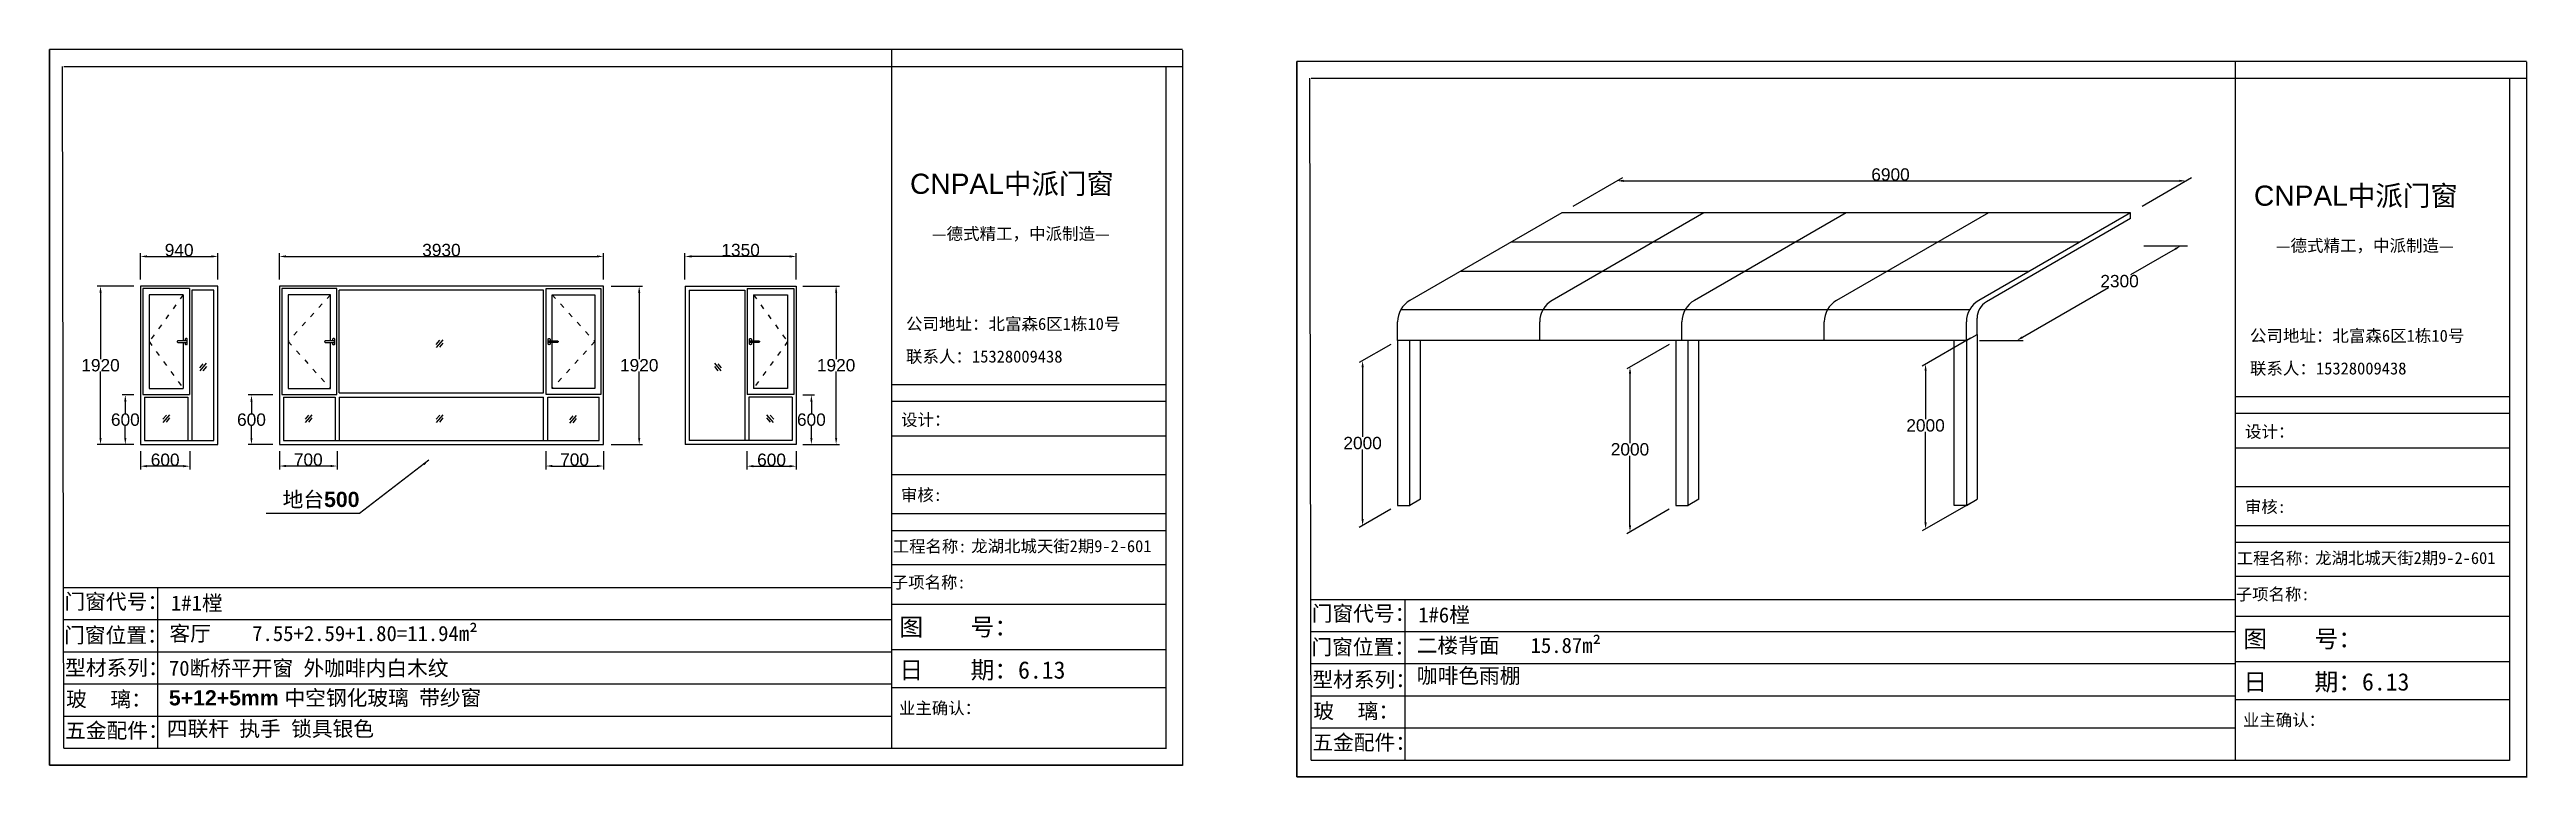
# Model space of a CAD drawing. Header units: inches. Extents: x -138455 to 599497, y -747149 to 13167.
# Drawn here: x 217122 to 247165, y -112928 to -104099 of the extents above; entities that cross this region are included whole.
import ezdxf

# ---------------------------------------------------------------- set-up
doc = ezdxf.new("R2010")
doc.units = ezdxf.units.IN
doc.header["$MEASUREMENT"] = 0
doc.header["$PDMODE"] = 35
doc.header["$PDSIZE"] = -3
doc.linetypes.add('ACAD_ISO03W100', pattern=[30, 12, -18])
doc.layers.add('0 @ 1', color=7, linetype='Continuous')
doc.styles.add('Annotative', font='arialbd.ttf')
doc.styles.add('MtXpl_', font='')
doc.styles.get("Standard").update_dxf_attribs({"font": 'arial.ttf'})
doc.styles.get('MtXpl_').set_extended_font_data('SimSun')
doc.dimstyles.get("Standard").update_dxf_attribs({"dimtxt": 80, "dimasz": 70, "dimexe": 40, "dimexo": 80, "dimgap": 0, "dimtad": 1, "dimtih": 1, "dimtoh": 1, "dimdec": 0, "dimzin": 0, "dimdsep": 46, "dimtxsty": 'Standard', "dimcen": 0.09, "dimadec": 0, "dimazin": 0, "dimtfac": 1, "dimtdec": 0, "dimtofl": 0, "dimtmove": 0, "dimatfit": 3, "dimfxl": 0, "dimtolj": 1, "dimtzin": 0, "dimarcsym": 0})

msp = doc.modelspace()

# ---------------------------------------------------------------- texts
for p in [(227558.4, -105849.7), (243859.2, -105993.9)]:
    msp.add_text('CNPAL', height=244.53).set_placement(p)
at = {"style": 'MtXpl_'}
for s, height, p in [('中派门窗', 244.53, (228697.5, -105849.7)), ('中派门窗', 244.53, (244998.2, -105993.9)), ('—德式精工，中派制造—', 146.719, (227823.4, -106406.5)), ('—德式精工，中派制造—', 146.719, (244124.2, -106550.6)), ('公司地址：北富森6区1栋10号', 146.719, (227509.7, -107500.2)), ('公司地址：北富森6区1栋10号', 146.719, (243810.5, -107644.3)), ('联系人：15328009438', 146.719, (227509.7, -107895.9)), ('联系人：15328009438', 146.719, (243810.5, -108040.1)), ('设计：', 145.81, (227450.9, -108662.6)), ('设计：', 145.81, (243751.6, -108806.7)), ('审核:', 145.81, (227448.2, -109574)), ('审核:', 145.81, (243748.9, -109718.1)), ('工程名称:', 145.81, (227348.8, -110198.2)), ('龙湖北城天街2期9-2-601', 145.811, (228301.4, -110195.2)), ('工程名称:', 145.81, (243649.6, -110342.3)), ('龙湖北城天街2期9-2-601', 145.811, (244602.2, -110339.4)), ('子项名称:', 145.81, (227337.8, -110634.2)), ('子项名称:', 145.81, (243638.6, -110778.3)), ('图    号：', 211.28, (227429.6, -111208)), ('图    号：', 211.28, (243730.4, -111352.1)), ('日    期：6.13', 211.276, (227429.6, -111729.8)), ('日    期：6.13', 211.276, (243730.4, -111873.9)), ('业主确认：', 145.81, (227425.1, -112160.1)), ('业主确认：', 145.81, (243725.9, -112304.3))]:
    msp.add_text(s, height=height, dxfattribs=at).set_placement(p)
at = {"layer": '0 @ 1', "style": 'Annotative'}
for s, p in [('地台500', (219948.9, -109647.8)), ('门窗代号：', (217302.6, -110886.8)), ('门窗代号：', (232430.7, -111030.9)), ('门窗位置：', (217298.6, -111294.5)), ('门窗位置：', (232426.8, -111438.6)), ('型材系列：', (217310.2, -111688.7)), ('型材系列：', (232438.3, -111832.9)), ('玻    璃：', (217322.1, -112069.3)), ('玻    璃：', (232450.3, -112213.5)), ('五金配件：', (217310.5, -112450.3)), ('五金配件：', (232438.7, -112594.5))]:
    msp.add_text(s, height=184.21, dxfattribs=at).set_placement(p)
at = {"layer": '0 @ 1', "char_height": 184.214, "attachment_point": 1, "style": 'Annotative'}
for s, width, insert in [('{\\fSimSun|b1|i0|c134|p2;1#1樘}', 4396.385, (218593.7, -110720)), ('{\\fSimSun|b1|i0|c134|p2;1#6樘}', 4396.385, (233721.9, -110864.2)), ('{\\fSimSun|b1|i0|c134|p2;客厅    7.55+2.59+1.80=11.94m²}', 4396.385, (218576.1, -111089.6)), ('{\\fSimSun|b1|i0|c134|p2;二楼背面   15.87m²}', 4396.385, (233704.3, -111233.8)), ('{\\fSimSun|b1|i0|c134|p2;70断桥平开窗 外咖啡内白木纹 }', 4396.385, (218569.7, -111510.4)), ('{\\fSimSun|b1|i0|c134|p2;咖啡色雨棚}', 4396.385, (233706.8, -111601.3)), ('5+12+5mm {\\fSimSun|b1|i0|c134|p2;中空钢化玻璃 带纱窗}', 5972.399, (218569.7, -111870)), ('{\\fSimSun|b1|i0|c134|p2;四联杆 执手 锁具银色}', 4396.385, (218545.1, -112244.8))]:
    msp.add_mtext_dynamic_manual_height_columns(s, width=width, gutter_width=903.5, heights=[0], dxfattribs=dict(at, insert=insert))

# ---------------------------------------------------------------- blocks, each defined once
blk = doc.blocks.new('*D646')
at = {"color": 0, "lineweight": -2, "transparency": 16777216}
for p, q in [((219910, -106889), (219910, -106569)), ((219990, -106609), (223760, -106609)), ((223840, -106889), (223840, -106569))]:
    blk.add_line(p, q, dxfattribs=at)
at = {"color": 0, "transparency": 16777216}
for points in [[(219990, -106595), (219990, -106622), (219910, -106609)], [(223760, -106595), (223760, -106622), (223840, -106609)]]:
    blk.add_solid(points, dxfattribs=at)
at = {"layer": 'Defpoints', "color": 0, "transparency": 16777216}
for p in [(223840, -106609), (219910, -106969), (223840, -106969)]:
    blk.add_point(p, dxfattribs=at)
at = {"color": 0, "transparency": 16777216, "insert": (221875, -106532), "char_height": 150, "attachment_point": 5}
blk.add_mtext('\\A1;3930', dxfattribs=at)
blk = doc.blocks.new('*D663')
at = {"color": 0, "lineweight": -2, "transparency": 16777216}
for p, q in [((219910, -108969), (219910, -109191)), ((220610, -108969), (220610, -109191)), ((220530, -109151), (219990, -109151))]:
    blk.add_line(p, q, dxfattribs=at)
at = {"color": 0, "transparency": 16777216}
for points in [[(219990, -109137), (219990, -109164), (219910, -109151)], [(220530, -109137), (220530, -109164), (220610, -109151)]]:
    blk.add_solid(points, dxfattribs=at)
at = {"layer": 'Defpoints', "color": 0, "transparency": 16777216}
for p in [(219910, -108889), (220610, -108889), (219910, -109151)]:
    blk.add_point(p, dxfattribs=at)
at = {"color": 0, "transparency": 16777216, "insert": (220260, -109074), "char_height": 150, "attachment_point": 5}
blk.add_mtext('\\A1;700', dxfattribs=at)
blk = doc.blocks.new('*D647')
at = {"color": 0, "lineweight": -2, "transparency": 16777216}
for p, q in [((223932, -106969), (224314, -106969)), ((224274, -107049), (224274, -107853)), ((224274, -108809), (224274, -108006)), ((223932, -108889), (224314, -108889))]:
    blk.add_line(p, q, dxfattribs=at)
at = {"color": 0, "transparency": 16777216}
for points in [[(224260, -107049), (224287, -107049), (224274, -106969)], [(224260, -108809), (224287, -108809), (224274, -108889)]]:
    blk.add_solid(points, dxfattribs=at)
at = {"layer": 'Defpoints', "color": 0, "transparency": 16777216}
for p in [(223852, -106969), (223852, -108889), (224274, -108889)]:
    blk.add_point(p, dxfattribs=at)
at = {"color": 0, "transparency": 16777216, "insert": (224274, -107929), "char_height": 150, "attachment_point": 5}
blk.add_mtext('\\A1;1920', dxfattribs=at)
blk = doc.blocks.new('*D664')
at = {"color": 0, "lineweight": -2, "transparency": 16777216}
for p, q in [((223140, -108969), (223140, -109191)), ((223840, -108969), (223840, -109191)), ((223220, -109151), (223760, -109151))]:
    blk.add_line(p, q, dxfattribs=at)
at = {"color": 0, "transparency": 16777216}
for points in [[(223220, -109137), (223220, -109164), (223140, -109151)], [(223760, -109137), (223760, -109164), (223840, -109151)]]:
    blk.add_solid(points, dxfattribs=at)
at = {"layer": 'Defpoints', "color": 0, "transparency": 16777216}
for p in [(223140, -108889), (223840, -108889), (223840, -109151)]:
    blk.add_point(p, dxfattribs=at)
at = {"color": 0, "transparency": 16777216, "insert": (223490, -109074), "char_height": 150, "attachment_point": 5}
blk.add_mtext('\\A1;700', dxfattribs=at)
blk = doc.blocks.new('*D648')
at = {"color": 0, "lineweight": -2, "transparency": 16777216}
for p, q in [((219830, -108289), (219531, -108289)), ((219571, -108369), (219571, -108513)), ((219571, -108809), (219571, -108666)), ((219830, -108889), (219531, -108889))]:
    blk.add_line(p, q, dxfattribs=at)
at = {"color": 0, "transparency": 16777216}
for points in [[(219558, -108369), (219584, -108369), (219571, -108289)], [(219558, -108809), (219584, -108809), (219571, -108889)]]:
    blk.add_solid(points, dxfattribs=at)
at = {"layer": 'Defpoints', "color": 0, "transparency": 16777216}
for p in [(219910, -108289), (219571, -108889), (219910, -108889)]:
    blk.add_point(p, dxfattribs=at)
at = {"color": 0, "transparency": 16777216, "insert": (219571, -108589), "char_height": 150, "attachment_point": 5}
blk.add_mtext('\\A1;600', dxfattribs=at)
blk = doc.blocks.new('dzcs')
blk.add_lwpolyline([(142182, -3328), (142182, -3342, 0.414214), (142196, -3355), (142196, -3355, 0.414214), (142209, -3342), (142209, -3294, 0.414214), (142196, -3280), (142196, -3280, 0.414214), (142182, -3294), (142182, -3308)], format="xyb")
blk.add_lwpolyline([(142096, -3328), (142196, -3328, 0.414214), (142206, -3318), (142206, -3318, 0.414214), (142196, -3308), (142096, -3308, 0.414214), (142086, -3318), (142086, -3318, 0.414214)], format="xyb", close=True)
blk = doc.blocks.new('123as')
at = {"color": 0}
for p, q in [((90189, 51387), (90252, 51462)), ((90194, 51330), (90312, 51470)), ((90251, 51335), (90314, 51410))]:
    blk.add_line(p, q, dxfattribs=at)
blk = doc.blocks.new('*D652')
at = {"color": 0, "lineweight": -2, "transparency": 16777216}
for p, q in [((218224, -106889), (218224, -106569)), ((218304, -106609), (219084, -106609)), ((219164, -106889), (219164, -106569))]:
    blk.add_line(p, q, dxfattribs=at)
at = {"color": 0, "transparency": 16777216}
for points in [[(218304, -106595), (218304, -106622), (218224, -106609)], [(219084, -106595), (219084, -106622), (219164, -106609)]]:
    blk.add_solid(points, dxfattribs=at)
at = {"layer": 'Defpoints', "color": 0, "transparency": 16777216}
for p in [(219164, -106609), (218224, -106969), (219164, -106969)]:
    blk.add_point(p, dxfattribs=at)
at = {"color": 0, "transparency": 16777216, "insert": (218694, -106532), "char_height": 150, "attachment_point": 5}
blk.add_mtext('\\A1;940', dxfattribs=at)
blk = doc.blocks.new('*D653')
at = {"color": 0, "lineweight": -2, "transparency": 16777216}
for p, q in [((218144, -106969), (217700, -106969)), ((217740, -107049), (217740, -107853)), ((217740, -108809), (217740, -108006)), ((218144, -108889), (217700, -108889))]:
    blk.add_line(p, q, dxfattribs=at)
at = {"color": 0, "transparency": 16777216}
for points in [[(217727, -107049), (217754, -107049), (217740, -106969)], [(217727, -108809), (217754, -108809), (217740, -108889)]]:
    blk.add_solid(points, dxfattribs=at)
at = {"layer": 'Defpoints', "color": 0, "transparency": 16777216}
for p in [(218224, -106969), (217740, -108889), (218224, -108889)]:
    blk.add_point(p, dxfattribs=at)
at = {"color": 0, "transparency": 16777216, "insert": (217740, -107929), "char_height": 150, "attachment_point": 5}
blk.add_mtext('\\A1;1920', dxfattribs=at)
blk = doc.blocks.new('*D654')
at = {"color": 0, "lineweight": -2, "transparency": 16777216}
for p, q in [((218224, -108969), (218224, -109193)), ((218824, -108969), (218824, -109193)), ((218744, -109153), (218304, -109153))]:
    blk.add_line(p, q, dxfattribs=at)
at = {"color": 0, "transparency": 16777216}
for points in [[(218304, -109139), (218304, -109166), (218224, -109153)], [(218744, -109139), (218744, -109166), (218824, -109153)]]:
    blk.add_solid(points, dxfattribs=at)
at = {"layer": 'Defpoints', "color": 0, "transparency": 16777216}
for p in [(218224, -108889), (218824, -108889), (218224, -109153)]:
    blk.add_point(p, dxfattribs=at)
at = {"color": 0, "transparency": 16777216, "insert": (218524, -109076), "char_height": 150, "attachment_point": 5}
blk.add_mtext('\\A1;600', dxfattribs=at)
blk = doc.blocks.new('*D655')
at = {"color": 0, "lineweight": -2, "transparency": 16777216}
for p, q in [((218144, -108289), (218001, -108289)), ((218041, -108369), (218041, -108513)), ((218041, -108809), (218041, -108666)), ((218144, -108889), (218001, -108889))]:
    blk.add_line(p, q, dxfattribs=at)
at = {"color": 0, "transparency": 16777216}
for points in [[(218027, -108369), (218054, -108369), (218041, -108289)], [(218027, -108809), (218054, -108809), (218041, -108889)]]:
    blk.add_solid(points, dxfattribs=at)
at = {"layer": 'Defpoints', "color": 0, "transparency": 16777216}
for p in [(218224, -108289), (218041, -108889), (218224, -108889)]:
    blk.add_point(p, dxfattribs=at)
at = {"color": 0, "transparency": 16777216, "insert": (218041, -108589), "char_height": 150, "attachment_point": 5}
blk.add_mtext('\\A1;600', dxfattribs=at)
blk = doc.blocks.new('*D656')
at = {"color": 0, "lineweight": -2, "transparency": 16777216}
for p, q in [((224829, -106889), (224829, -106569)), ((226099, -106609), (224909, -106609)), ((226179, -106889), (226179, -106569))]:
    blk.add_line(p, q, dxfattribs=at)
at = {"color": 0, "transparency": 16777216}
for points in [[(224909, -106595), (224909, -106622), (224829, -106609)], [(226099, -106595), (226099, -106622), (226179, -106609)]]:
    blk.add_solid(points, dxfattribs=at)
at = {"layer": 'Defpoints', "color": 0, "transparency": 16777216}
for p in [(224829, -106609), (224829, -106969), (226179, -106969)]:
    blk.add_point(p, dxfattribs=at)
at = {"color": 0, "transparency": 16777216, "insert": (225504, -106532), "char_height": 150, "attachment_point": 5}
blk.add_mtext('\\A1;1350', dxfattribs=at)
blk = doc.blocks.new('*D657')
at = {"color": 0, "lineweight": -2, "transparency": 16777216}
for p, q in [((226259, -106969), (226702, -106969)), ((226662, -107049), (226662, -107853)), ((226662, -108809), (226662, -108006)), ((226259, -108889), (226702, -108889))]:
    blk.add_line(p, q, dxfattribs=at)
at = {"color": 0, "transparency": 16777216}
for points in [[(226649, -107049), (226676, -107049), (226662, -106969)], [(226649, -108809), (226676, -108809), (226662, -108889)]]:
    blk.add_solid(points, dxfattribs=at)
at = {"layer": 'Defpoints', "color": 0, "transparency": 16777216}
for p in [(226179, -106969), (226179, -108889), (226662, -108889)]:
    blk.add_point(p, dxfattribs=at)
at = {"color": 0, "transparency": 16777216, "insert": (226662, -107929), "char_height": 150, "attachment_point": 5}
blk.add_mtext('\\A1;1920', dxfattribs=at)
blk = doc.blocks.new('*D658')
at = {"color": 0, "lineweight": -2, "transparency": 16777216}
for p, q in [((225579, -108969), (225579, -109193)), ((226179, -108969), (226179, -109193)), ((225659, -109153), (226099, -109153))]:
    blk.add_line(p, q, dxfattribs=at)
at = {"color": 0, "transparency": 16777216}
for points in [[(225659, -109139), (225659, -109166), (225579, -109153)], [(226099, -109139), (226099, -109166), (226179, -109153)]]:
    blk.add_solid(points, dxfattribs=at)
at = {"layer": 'Defpoints', "color": 0, "transparency": 16777216}
for p in [(225579, -108889), (226179, -108889), (226179, -109153)]:
    blk.add_point(p, dxfattribs=at)
at = {"color": 0, "transparency": 16777216, "insert": (225879, -109076), "char_height": 150, "attachment_point": 5}
blk.add_mtext('\\A1;600', dxfattribs=at)
blk = doc.blocks.new('*D659')
at = {"color": 0, "lineweight": -2, "transparency": 16777216}
for p, q in [((226259, -108289), (226402, -108289)), ((226362, -108369), (226362, -108513)), ((226362, -108809), (226362, -108666)), ((226259, -108889), (226402, -108889))]:
    blk.add_line(p, q, dxfattribs=at)
at = {"color": 0, "transparency": 16777216}
for points in [[(226349, -108369), (226376, -108369), (226362, -108289)], [(226349, -108809), (226376, -108809), (226362, -108889)]]:
    blk.add_solid(points, dxfattribs=at)
at = {"layer": 'Defpoints', "color": 0, "transparency": 16777216}
for p in [(226179, -108289), (226179, -108889), (226362, -108889)]:
    blk.add_point(p, dxfattribs=at)
at = {"color": 0, "transparency": 16777216, "insert": (226362, -108589), "char_height": 150, "attachment_point": 5}
blk.add_mtext('\\A1;600', dxfattribs=at)
blk = doc.blocks.new('*D667')
at = {"color": 0, "lineweight": -2, "transparency": 16777216}
for p, q in [((242904, -106519), (242362, -106832)), ((242524, -106479), (243054, -106479)), ((241051, -107589), (242097, -106985)), ((240532, -107629), (241062, -107629))]:
    blk.add_line(p, q, dxfattribs=at)
at = {"color": 0, "transparency": 16777216}
for points in [[(242898, -106507), (242911, -106530), (242974, -106479)], [(241044, -107577), (241058, -107600), (240982, -107629)]]:
    blk.add_solid(points, dxfattribs=at)
at = {"layer": 'Defpoints', "color": 0, "transparency": 16777216}
for p in [(242364, -106479), (242974, -106479), (240372, -107629)]:
    blk.add_point(p, dxfattribs=at)
at = {"color": 0, "transparency": 16777216, "insert": (242229, -106909), "char_height": 150, "attachment_point": 5}
blk.add_mtext('\\A1;2300', dxfattribs=at)
blk = doc.blocks.new('*D668')
at = {"color": 0, "lineweight": -2, "transparency": 16777216}
for p, q in [((235602, -105999), (236203, -105652)), ((236213, -105692), (242953, -105692)), ((242502, -105999), (243103, -105652))]:
    blk.add_line(p, q, dxfattribs=at)
at = {"color": 0, "transparency": 16777216}
for points in [[(236213, -105679), (236213, -105705), (236133, -105692)], [(242953, -105679), (242953, -105705), (243033, -105692)]]:
    blk.add_solid(points, dxfattribs=at)
at = {"layer": 'Defpoints', "color": 0, "transparency": 16777216}
for p in [(243033, -105692), (235464, -106079), (242364, -106079)]:
    blk.add_point(p, dxfattribs=at)
at = {"color": 0, "transparency": 16777216, "insert": (239451, -105616), "char_height": 150, "attachment_point": 5}
blk.add_mtext('\\A1;6900', dxfattribs=at)
blk = doc.blocks.new('*D669')
at = {"color": 0, "lineweight": -2, "transparency": 16777216}
for p, q in [((233392, -107675), (233008, -107896)), ((233048, -107953), (233048, -108797)), ((233048, -109793), (233048, -108950)), ((233392, -109675), (233008, -109896))]:
    blk.add_line(p, q, dxfattribs=at)
at = {"color": 0, "transparency": 16777216}
for points in [[(233035, -107953), (233062, -107953), (233048, -107873)], [(233035, -109793), (233062, -109793), (233048, -109873)]]:
    blk.add_solid(points, dxfattribs=at)
at = {"layer": 'Defpoints', "color": 0, "transparency": 16777216}
for p in [(233472, -107629), (233048, -107873), (233472, -109629)]:
    blk.add_point(p, dxfattribs=at)
at = {"color": 0, "transparency": 16777216, "insert": (233048, -108873), "char_height": 150, "attachment_point": 5}
blk.add_mtext('\\A1;2000', dxfattribs=at)
blk = doc.blocks.new('*D670')
at = {"color": 0, "lineweight": -2, "transparency": 16777216}
for p, q in [((240422, -107600), (239836, -107938)), ((239876, -107995), (239876, -108582)), ((239876, -109835), (239876, -108735)), ((240422, -109600), (239836, -109938))]:
    blk.add_line(p, q, dxfattribs=at)
at = {"color": 0, "transparency": 16777216}
for points in [[(239863, -107995), (239890, -107995), (239876, -107915)], [(239863, -109835), (239890, -109835), (239876, -109915)]]:
    blk.add_solid(points, dxfattribs=at)
at = {"layer": 'Defpoints', "color": 0, "transparency": 16777216}
for p in [(240502, -107554), (240502, -109554), (239876, -109915)]:
    blk.add_point(p, dxfattribs=at)
at = {"color": 0, "transparency": 16777216, "insert": (239876, -108659), "char_height": 150, "attachment_point": 5}
blk.add_mtext('\\A1;2000', dxfattribs=at)
blk = doc.blocks.new('*D678')
at = {"color": 0, "lineweight": -2, "transparency": 16777216}
for p, q in [((236767, -107675), (236251, -107973)), ((236291, -108029), (236291, -108873)), ((236291, -109869), (236291, -109026)), ((236767, -109675), (236251, -109973))]:
    blk.add_line(p, q, dxfattribs=at)
at = {"color": 0, "transparency": 16777216}
for points in [[(236278, -108029), (236305, -108029), (236291, -107949)], [(236278, -109869), (236305, -109869), (236291, -109949)]]:
    blk.add_solid(points, dxfattribs=at)
at = {"layer": 'Defpoints', "color": 0, "transparency": 16777216}
for p in [(236847, -107629), (236847, -109629), (236291, -109949)]:
    blk.add_point(p, dxfattribs=at)
at = {"color": 0, "transparency": 16777216, "insert": (236291, -108949), "char_height": 150, "attachment_point": 5}
blk.add_mtext('\\A1;2000', dxfattribs=at)

# ---------------------------------------------------------------- dimensions: what is measured, and where the dimension line sits
for base, p1, p2, angle, picture, middle, dimtype in [((243033.5, -105692.1), (235463.5, -106078.9), (242363.5, -106078.9), 0, '*D668', (239450.8, -105692.1), 161), ((242973.7, -106478.9), (240371.7, -107628.9), (242363.5, -106478.9), 30, '*D667', (242229.5, -106908.6), 161), ((217740.4, -108889.3), (218223.5, -106969.3), (218223.5, -108889.3), 90, '*D653', (217740.4, -107929.3), 160), ((226662.5, -108889.3), (226179.4, -106969.3), (226179.4, -108889.3), 90, '*D657', (226662.5, -107929.3), 160), ((239876.5, -109914.8), (240501.6, -107553.9), (240501.6, -109553.9), 270, '*D670', (239876.5, -108658.7), 161), ((226179.4, -109152.6), (225579.4, -108889.3), (226179.4, -108889.3), 180, '*D658', (225879.4, -109152.6), 160)]:
    dim = msp.add_linear_dim(base=base, p1=p1, p2=p2, angle=angle, dimstyle='Standard', override={"dimtxt": 150, "dimasz": 80})
    dim.commit()
    dim.dimension.update_dxf_attribs({"geometry": picture, "text_midpoint": middle, "dimtype": dimtype})
for base, p1, p2, picture, middle in [((219163.5, -106608.8), (218223.5, -106969.3), (219163.5, -106969.3), '*D652', (218693.5, -106532.2)), ((223839.7, -106608.8), (219909.7, -106969.3), (223839.7, -106969.3), '*D646', (221874.7, -106532.1)), ((219909.7, -109150.8), (220609.7, -108889.3), (219909.7, -108889.3), '*D663', (220259.7, -109074.2)), ((223839.7, -109150.8), (223139.7, -108889.3), (223839.7, -108889.3), '*D664', (223489.7, -109074.2))]:
    dim = msp.add_linear_dim(base=base, p1=p1, p2=p2, dimstyle='Standard', override={"dimtxt": 150, "dimasz": 80})
    dim.commit()
    dim.dimension.update_dxf_attribs({"geometry": picture, "text_midpoint": middle})
for base, p1, p2, angle, picture, middle in [((224829.4, -106608.8), (226179.4, -106969.3), (224829.4, -106969.3), 180, '*D656', (225504.4, -106532.1)), ((224273.7, -108889.3), (223852.2, -106969.3), (223852.2, -108889.3), 90, '*D647', (224273.7, -107929.3)), ((236291.5, -109949.4), (236846.7, -107628.9), (236846.7, -109628.9), 90, '*D678', (236291.5, -108949.4)), ((218040.6, -108889.3), (218223.5, -108289.3), (218223.5, -108889.3), 90, '*D655', (218040.6, -108589.3)), ((219571.2, -108889.3), (219909.7, -108289.3), (219909.7, -108889.3), 90, '*D648', (219571.2, -108589.3)), ((226362.4, -108889.3), (226179.4, -108289.3), (226179.4, -108889.3), 90, '*D659', (226362.4, -108589.3))]:
    dim = msp.add_linear_dim(base=base, p1=p1, p2=p2, angle=angle, dimstyle='Standard', override={"dimtxt": 150, "dimasz": 80})
    dim.commit()
    dim.dimension.update_dxf_attribs({"geometry": picture, "text_midpoint": middle})
dim = msp.add_aligned_dim(p1=(233471.7, -109628.9), p2=(233471.7, -107628.9), distance=423.4, dimstyle='Standard', override={"dimtxt": 150, "dimasz": 80})
dim.commit()
dim.dimension.update_dxf_attribs({"geometry": '*D669', "text_midpoint": (233048.3, -108873.3)})
dim = msp.add_linear_dim(base=(218223.5, -109152.6), p1=(218823.5, -108889.3), p2=(218223.5, -108889.3), dimstyle='Standard', override={"dimtxt": 150, "dimasz": 80})
dim.commit()
dim.dimension.update_dxf_attribs({"geometry": '*D654', "text_midpoint": (218523.5, -109152.6), "dimtype": 160})

# ---------------------------------------------------------------- linework, layer by layer
for p, q in [((230863.7, -104099.5), (217121.8, -104099.5)), ((217121.8, -104099.5), (217121.8, -112777.3)), ((217121.8, -104099.5), (217121.8, -112572.6)), ((217121.8, -112777.3), (217121.8, -104099.5)), ((227332.7, -104099.5), (227332.7, -112572.6)), ((230863.7, -104105.9), (230863.7, -112783.8)), ((247164.5, -104243.6), (232249.9, -104243.6)), ((232249.9, -104243.6), (232249.9, -112921.4)), ((232249.9, -104243.6), (232249.9, -112716.8)), ((232249.9, -112921.4), (232249.9, -104243.6)), ((243633.4, -104243.6), (243633.4, -112716.8)), ((217296.2, -112572.6), (217280.9, -104303.3)), ((217295.5, -104303.3), (230863.7, -104303.3)), ((230660, -104309.7), (230660, -112579.1)), ((232424.4, -112716.8), (232409, -104447.4)), ((232423.6, -104447.4), (247164.5, -104447.4)), ((246960.7, -104453.8), (246960.7, -112723.2)), ((247164.5, -104250.1), (247164.5, -112927.9)), ((235463.5, -106078.9), (233621.7, -107142.3)), ((237188.5, -106078.9), (235346.7, -107142.3)), ((242363.5, -106078.9), (235463.5, -106078.9)), ((238913.5, -106078.9), (237071.7, -107142.3)), ((240638.5, -106078.9), (238796.7, -107142.3)), ((242363.5, -106078.9), (240521.7, -107142.3)), ((242363.5, -106148.9), (240616.6, -107157.5)), ((242363.5, -106148.9), (242363.5, -106078.9)), ((234849.6, -106433.4), (241749.6, -106433.4)), ((234235.6, -106787.8), (241135.6, -106787.8)), ((219163.5, -106969.3), (218223.5, -106969.3)), ((218223.5, -106969.3), (218223.5, -108889.3)), ((218818.5, -106999.3), (218253.5, -106999.3)), ((218253.5, -106999.3), (218253.5, -108284.3)), ((218743.5, -107074.3), (218328.5, -107074.3)), ((218328.5, -107074.3), (218328.5, -108209.3)), ((218743.5, -107074.3), (218743.5, -107631.8)), ((218818.5, -106999.3), (218818.5, -108284.3)), ((218848.5, -107019.3), (218848.5, -108839.3)), ((219113.5, -107019.3), (218848.5, -107019.3)), ((219113.5, -108839.3), (219113.5, -107019.3)), ((219163.5, -108889.3), (219163.5, -106969.3)), ((223839.7, -106969.3), (219909.7, -106969.3)), ((219909.7, -106969.3), (219909.7, -108889.3)), ((219939.7, -106999.3), (219939.7, -108284.3)), ((220604.7, -106999.3), (219939.7, -106999.3)), ((220014.7, -107074.3), (220014.7, -108209.3)), ((220529.7, -107074.3), (220014.7, -107074.3)), ((220529.7, -107631.8), (220529.7, -107074.3)), ((220604.7, -108284.3), (220604.7, -106999.3)), ((223114.7, -107019.3), (220634.7, -107019.3)), ((220634.7, -108264.3), (220634.7, -107019.3)), ((223114.7, -108264.3), (223114.7, -107019.3)), ((223144.7, -106999.3), (223809.7, -106999.3)), ((223144.7, -108284.3), (223144.7, -106999.3)), ((223219.7, -107074.3), (223734.7, -107074.3)), ((223219.7, -107631.8), (223219.7, -107074.3)), ((223734.7, -107074.3), (223734.7, -108209.3)), ((223809.7, -106999.3), (223809.7, -108284.3)), ((223839.7, -108889.3), (223839.7, -106969.3)), ((224829.4, -106969.3), (226179.4, -106969.3)), ((224829.4, -106969.3), (224829.4, -108889.3)), ((224879.4, -107019.3), (224879.4, -108839.3)), ((224879.4, -107019.3), (225554.4, -107019.3)), ((225554.4, -107019.3), (225554.4, -108839.3)), ((225584.4, -106999.3), (225584.4, -108284.3)), ((225584.4, -106999.3), (226149.4, -106999.3)), ((225659.4, -107074.3), (225659.4, -107631.8)), ((225659.4, -107074.3), (226074.4, -107074.3)), ((226074.4, -107074.3), (226074.4, -108209.3)), ((226149.4, -106999.3), (226149.4, -108284.3)), ((226179.4, -106969.3), (226179.4, -108889.3)), ((233511.9, -107252.1), (240411.9, -107252.1)), ((233471.7, -107628.9), (233471.7, -107402.1)), ((235196.7, -107628.9), (235196.7, -107402.1)), ((236921.7, -107628.9), (236921.7, -107402.1)), ((238646.7, -107628.9), (238646.7, -107402.1)), ((240371.7, -107628.9), (240371.7, -107402.1)), ((240501.6, -107553.9), (240501.6, -107356.7)), ((218743.5, -107651.8), (218743.5, -108209.3)), ((220529.7, -108209.3), (220529.7, -107651.8)), ((223219.7, -108209.3), (223219.7, -107651.8)), ((225659.4, -107651.8), (225659.4, -108209.3)), ((240371.7, -107628.9), (233471.7, -107628.9)), ((233471.7, -107628.9), (233471.7, -109628.9)), ((233621.7, -107628.9), (233471.7, -107628.9)), ((233621.7, -109628.9), (233621.7, -107628.9)), ((233751.6, -109553.9), (233751.6, -107628.9)), ((236846.7, -107628.9), (236846.7, -109628.9)), ((236996.7, -107628.9), (236846.7, -107628.9)), ((236996.7, -109628.9), (236996.7, -107628.9)), ((237126.6, -109553.9), (237126.6, -107628.9)), ((240221.7, -109628.9), (240221.7, -107628.9)), ((240371.7, -107628.9), (240501.6, -107553.9)), ((240371.7, -107628.9), (240371.7, -109628.9)), ((240501.6, -107553.9), (240501.6, -109553.9)), ((218253.5, -108284.3), (218818.5, -108284.3)), ((218273.5, -108314.3), (218798.5, -108314.3)), ((218273.5, -108314.3), (218273.5, -108839.3)), ((218328.5, -108209.3), (218743.5, -108209.3)), ((218798.5, -108314.3), (218798.5, -108839.3)), ((219939.7, -108284.3), (220604.7, -108284.3)), ((219959.7, -108314.3), (220584.7, -108314.3)), ((219959.7, -108314.3), (219959.7, -108839.3)), ((220014.7, -108209.3), (220529.7, -108209.3)), ((220584.7, -108314.3), (220584.7, -108839.3)), ((220634.7, -108264.3), (223114.7, -108264.3)), ((220634.7, -108314.3), (223114.7, -108314.3)), ((220634.7, -108314.3), (220634.7, -108839.3)), ((223114.7, -108839.3), (223114.7, -108314.3)), ((223809.7, -108284.3), (223144.7, -108284.3)), ((223164.7, -108314.3), (223789.7, -108314.3)), ((223164.7, -108839.3), (223164.7, -108314.3)), ((223734.7, -108209.3), (223219.7, -108209.3)), ((223789.7, -108839.3), (223789.7, -108314.3)), ((226149.4, -108284.3), (225584.4, -108284.3)), ((226129.4, -108314.3), (225604.4, -108314.3)), ((225604.4, -108314.3), (225604.4, -108839.3)), ((226074.4, -108209.3), (225659.4, -108209.3)), ((226129.4, -108314.3), (226129.4, -108839.3)), ((227332.7, -108162.2), (230660, -108162.2)), ((227332.7, -108366), (230660, -108366)), ((243633.4, -108306.3), (246960.7, -108306.3)), ((243633.4, -108510.1), (246960.7, -108510.1)), ((218223.5, -108889.3), (219163.5, -108889.3)), ((218273.5, -108839.3), (219113.5, -108839.3)), ((219909.7, -108889.3), (223839.7, -108889.3)), ((219959.7, -108839.3), (223789.7, -108839.3)), ((226179.4, -108889.3), (224829.4, -108889.3)), ((226129.4, -108839.3), (224879.4, -108839.3)), ((227332.7, -108786.2), (230660, -108786.2)), ((243633.4, -108930.3), (246960.7, -108930.3)), ((227332.7, -109253.5), (230660, -109253.5)), ((233471.7, -109628.9), (233621.7, -109628.9)), ((233751.6, -109553.9), (233621.7, -109628.9)), ((236846.7, -109628.9), (236996.7, -109628.9)), ((237126.6, -109553.9), (236996.7, -109628.9)), ((240371.7, -109628.9), (240221.7, -109628.9)), ((240371.7, -109628.9), (240501.6, -109553.9)), ((243633.4, -109397.6), (246960.7, -109397.6)), ((227332.7, -109728.1), (230660, -109728.1)), ((227332.7, -109931.9), (230660, -109931.9)), ((243633.4, -109872.2), (246960.7, -109872.2)), ((243633.4, -110076), (246960.7, -110076)), ((227332.7, -110344), (230660, -110344)), ((243633.4, -110488.2), (246960.7, -110488.2)), ((217295.5, -110624.2), (227332.7, -110624.2)), ((218432.5, -110624.2), (218432.5, -112572.6)), ((227332.7, -110827.1), (230660, -110827.1)), ((232423.6, -110768.3), (243633.4, -110768.3)), ((233560.7, -110768.3), (233560.7, -112716.8)), ((217295.5, -111013.9), (227332.7, -111013.9)), ((232423.6, -111158), (243633.4, -111158)), ((243633.4, -110971.2), (246960.7, -110971.2)), ((217295.5, -111403.6), (227332.7, -111403.6)), ((227332.7, -111375.6), (230660, -111375.6)), ((232423.6, -111547.7), (243633.4, -111547.7)), ((243633.4, -111519.7), (246960.7, -111519.7)), ((217295.5, -111793.3), (227332.7, -111793.3)), ((227332.7, -111837.7), (230660, -111837.7)), ((232423.6, -111937.4), (243633.4, -111937.4)), ((243633.4, -111981.8), (246960.7, -111981.8)), ((217295.5, -112182.9), (227332.7, -112182.9)), ((232423.6, -112327.1), (243633.4, -112327.1)), ((217296.2, -112572.6), (230660, -112572.6)), ((217121.8, -112777.3), (230863.7, -112777.3)), ((232249.9, -112921.4), (247164.5, -112921.4)), ((232424.4, -112716.8), (246960.7, -112716.8))]:
    msp.add_line(p, q)
at = {"linetype": 'ACAD_ISO03W100', "ltscale": 5}
for points in [[(218743.5, -107074.3), (218328.5, -107641.8), (218743.5, -108209.3)], [(220529.7, -107074.3), (220014.7, -107641.8), (220529.7, -108209.3)], [(223219.7, -107074.3), (223734.7, -107641.8), (223219.7, -108209.3)], [(225659.4, -107074.3), (226074.4, -107641.8), (225659.4, -108209.3)]]:
    msp.add_lwpolyline(points, dxfattribs=at)
for points in [[(230863.7, -112777.3), (217121.8, -112777.3)], [(247164.5, -112921.4), (232249.9, -112921.4)]]:
    msp.add_lwpolyline(points)
for centre, radius in [((233771.7, -107402.1), 300), ((235496.7, -107402.1), 300), ((237221.7, -107402.1), 300), ((238946.7, -107402.1), 300), ((240671.7, -107402.1), 300), ((240731.6, -107356.7), 230)]:
    msp.add_arc(centre, radius, 120, 180)

# ---------------------------------------------------------------- block references
for p in [(76584, -104324), (78372.5, -104324)]:
    msp.add_blockref('dzcs', p)
at = {"yscale": 0.6684526412304121, "zscale": 0.6684526412304121}
for p, xscale in [((161526.1, -142025.2), 0.6684526412304121), ((158657.3, -142309.4), 0.6684526412304121), ((285560.1, -142309.4), -0.6684526412304121), ((158209.9, -142933.2), 0.6684526412304121), ((159937.8, -142933.2), 0.6684526412304121), ((161526.1, -142933.2), 0.6684526412304121), ((163143.8, -142941.2), 0.6684526412304121), ((286193, -142933.2), -0.6684526412304121)]:
    msp.add_blockref('123as', p, dxfattribs=dict(at, xscale=xscale))
at = {"xscale": -1}
for p in [(365376.9, -104324), (367818.9, -104324)]:
    msp.add_blockref('dzcs', p, dxfattribs=at)

msp.set_redraw_order([(e.dxf.handle, doc.entitydb.next_handle()) for e in msp.query("TEXT MTEXT ATTDEF DIMENSION ARC_DIMENSION")])  # texts and dimensions are drawn at this point

# ---------------------------------------------------------------- leaders
msp.add_leader([(221722.9, -109080.6), (220883, -109726.7), (219751, -109726.7)], dimstyle='Standard', override={"dimtxt": 150, "dimasz": 80})

doc.saveas('drawing.dxf')
